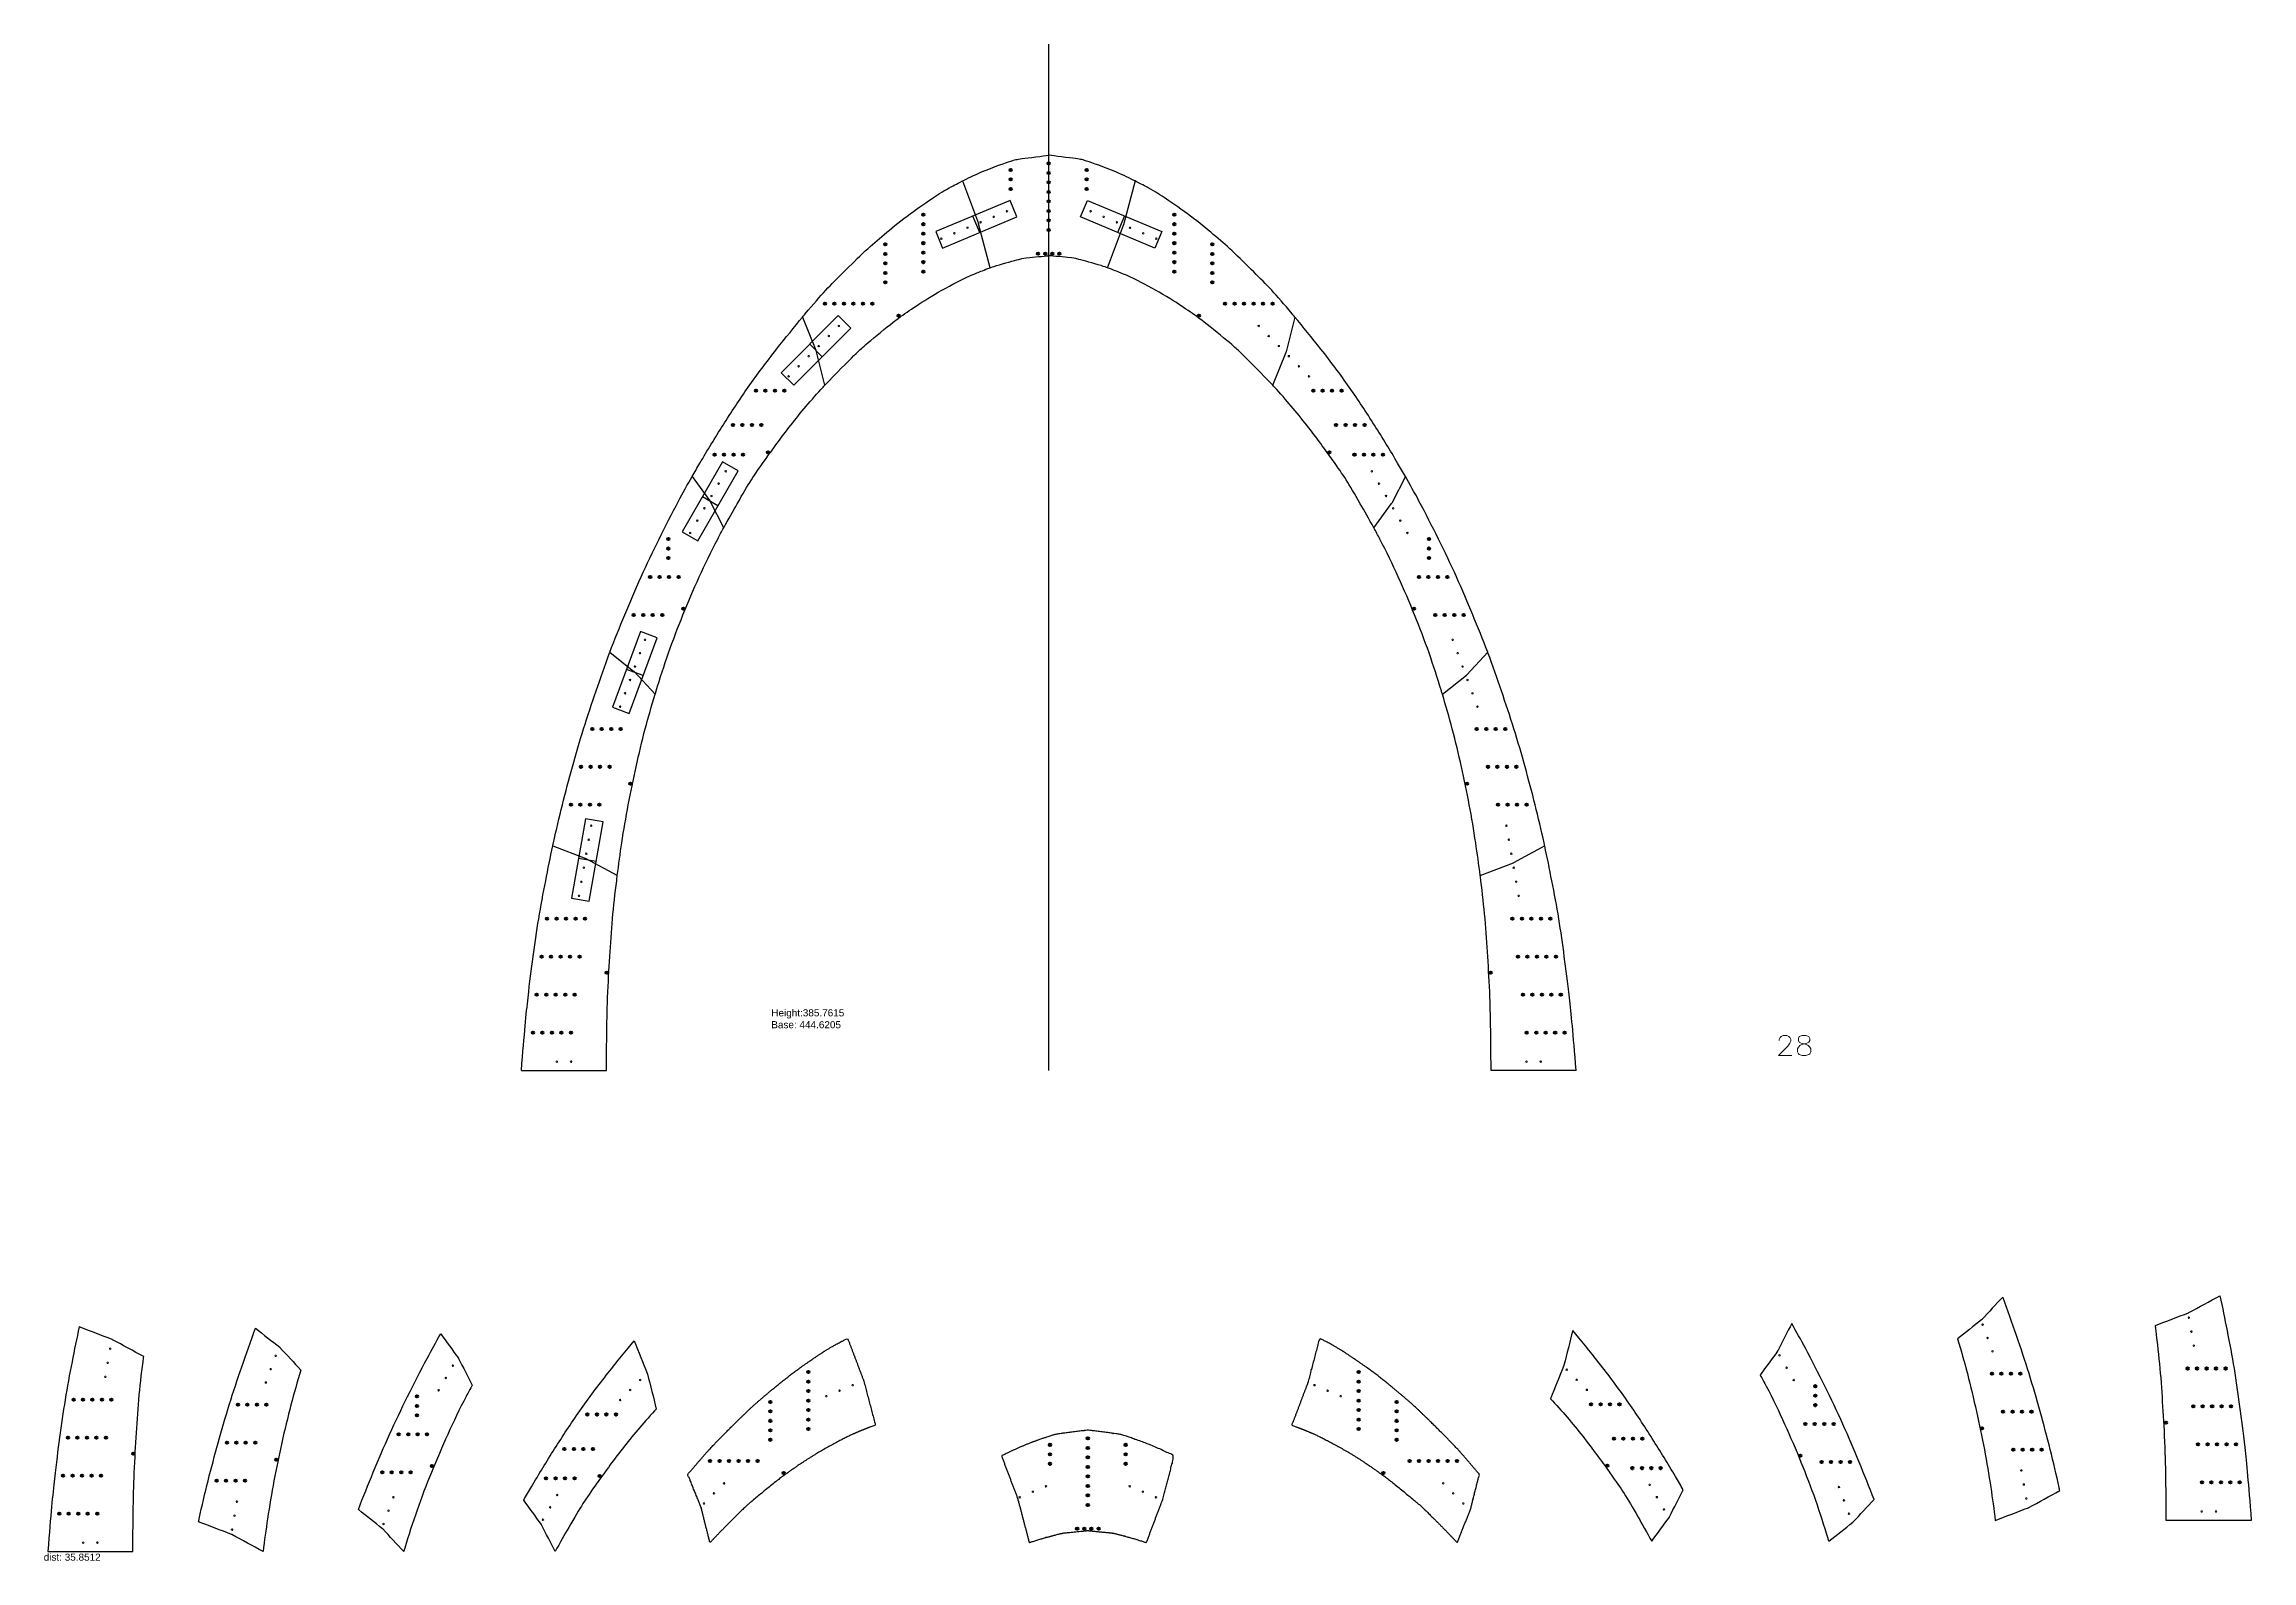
# Model space of a CAD drawing. Header units: inches. Extents: x 53 to 984, y 23 to 663.
import ezdxf

# ---------------------------------------------------------------- set-up
doc = ezdxf.new("R2010")
doc.units = ezdxf.units.IN
doc.header["$MEASUREMENT"] = 0
doc.header["$PDMODE"] = 32
doc.header["$PDSIZE"] = 1
doc.layers.add('.Joint Indication', color=4, linetype='Continuous')
for name, color, linetype, lineweight in [('Annotation', 7, 'Continuous', 9), ('Drilling', 3, 'Continuous', 13), ('Engrave', 4, 'Continuous', 50)]:
    doc.layers.add(name, color=color, linetype=linetype, lineweight=lineweight)
doc.styles.get("Standard").update_dxf_attribs({"font": 'Arial.ttf'})

msp = doc.modelspace()

# ---------------------------------------------------------------- texts
at = {"layer": 'Annotation', "char_height": 3, "attachment_point": 1}
for s, insert in [('Height:385.7615\\PBase: 444.6205', (359.69, 255.94)), ('dist: 35.8512', (52.98, 26.54))]:
    msp.add_mtext_dynamic_manual_height_columns(s, width=45.2102, gutter_width=1, heights=[0], dxfattribs=dict(at, insert=insert))

# ---------------------------------------------------------------- blocks, each defined once
blk = doc.blocks.new('*U806')
at = {"layer": 'Engrave'}
blk.add_point((0, 0), dxfattribs=at)
blk = doc.blocks.new('*U807')
at = {"layer": 'Engrave', "color": 0, "linetype": 'ByBlock', "lineweight": -2, "transparency": 16777216}
for p in [(0, 0), (4, 0), (8, 0), (12, 0), (16, 0)]:
    blk.add_blockref('*U806', p, dxfattribs=at)
blk = doc.blocks.new('*U808')
at = {"layer": 'Engrave'}
blk.add_point((0, 0), dxfattribs=at)
blk = doc.blocks.new('*U809')
at = {"layer": 'Engrave', "color": 0, "linetype": 'ByBlock', "lineweight": -2, "transparency": 16777216}
for p in [(0, 0), (4, 0), (8, 0), (12, 0), (16, 0)]:
    blk.add_blockref('*U808', p, dxfattribs=at)
blk = doc.blocks.new('*U810')
at = {"layer": 'Engrave'}
blk.add_point((0, 0), dxfattribs=at)
blk = doc.blocks.new('*U811')
at = {"layer": 'Engrave', "color": 0, "linetype": 'ByBlock', "lineweight": -2, "transparency": 16777216}
for p in [(0, 0), (4, 0), (8, 0), (12, 0), (16, 0)]:
    blk.add_blockref('*U810', p, dxfattribs=at)
blk = doc.blocks.new('*U812')
at = {"layer": 'Engrave'}
blk.add_point((0, 0), dxfattribs=at)
blk = doc.blocks.new('*U813')
at = {"layer": 'Engrave', "color": 0, "linetype": 'ByBlock', "lineweight": -2, "transparency": 16777216}
for p in [(0, 0), (4, 0), (8, 0), (12, 0), (16, 0)]:
    blk.add_blockref('*U812', p, dxfattribs=at)
blk = doc.blocks.new('*U814')
at = {"layer": 'Engrave'}
blk.add_point((0, 0), dxfattribs=at)
blk = doc.blocks.new('*U815')
at = {"layer": 'Engrave', "color": 0, "linetype": 'ByBlock', "lineweight": -2, "transparency": 16777216}
for p in [(0, 0), (4, 0), (8, 0), (12, 0)]:
    blk.add_blockref('*U814', p, dxfattribs=at)
blk = doc.blocks.new('*U816')
at = {"layer": 'Engrave'}
blk.add_point((0, 0), dxfattribs=at)
blk = doc.blocks.new('*U817')
at = {"layer": 'Engrave', "color": 0, "linetype": 'ByBlock', "lineweight": -2, "transparency": 16777216}
for p in [(0, 0), (4, 0), (8, 0), (12, 0)]:
    blk.add_blockref('*U816', p, dxfattribs=at)
blk = doc.blocks.new('*U818')
at = {"layer": 'Engrave'}
blk.add_point((0, 0), dxfattribs=at)
blk = doc.blocks.new('*U819')
at = {"layer": 'Engrave', "color": 0, "linetype": 'ByBlock', "lineweight": -2, "transparency": 16777216}
for p in [(0, 0), (4, 0), (8, 0), (12, 0)]:
    blk.add_blockref('*U818', p, dxfattribs=at)
blk = doc.blocks.new('*U820')
at = {"layer": 'Engrave'}
blk.add_point((0, 0), dxfattribs=at)
blk = doc.blocks.new('*U821')
at = {"layer": 'Engrave', "color": 0, "linetype": 'ByBlock', "lineweight": -2, "transparency": 16777216}
for p in [(0, 0), (4, 0), (8, 0), (12, 0)]:
    blk.add_blockref('*U820', p, dxfattribs=at)
blk = doc.blocks.new('*U822')
at = {"layer": 'Engrave'}
blk.add_point((0, 0), dxfattribs=at)
blk = doc.blocks.new('*U823')
at = {"layer": 'Engrave', "color": 0, "linetype": 'ByBlock', "lineweight": -2, "transparency": 16777216}
for p in [(0, 0), (4, 0), (8, 0), (12, 0)]:
    blk.add_blockref('*U822', p, dxfattribs=at)
blk = doc.blocks.new('*U824')
at = {"layer": 'Engrave'}
blk.add_point((0, 0), dxfattribs=at)
blk = doc.blocks.new('*U825')
at = {"layer": 'Engrave', "color": 0, "linetype": 'ByBlock', "lineweight": -2, "transparency": 16777216}
for p in [(0, 0), (4, 0), (8, 0), (12, 0)]:
    blk.add_blockref('*U824', p, dxfattribs=at)
blk = doc.blocks.new('*U826')
at = {"layer": 'Engrave'}
blk.add_point((0, 0), dxfattribs=at)
blk = doc.blocks.new('*U827')
at = {"layer": 'Engrave', "color": 0, "linetype": 'ByBlock', "lineweight": -2, "transparency": 16777216}
for p in [(0, 0), (4, 0), (8, 0), (12, 0)]:
    blk.add_blockref('*U826', p, dxfattribs=at)
blk = doc.blocks.new('*U828')
at = {"layer": 'Engrave'}
blk.add_point((0, 0), dxfattribs=at)
blk = doc.blocks.new('*U829')
at = {"layer": 'Engrave', "color": 0, "linetype": 'ByBlock', "lineweight": -2, "transparency": 16777216}
for p in [(0, 0), (4, 0), (8, 0), (12, 0), (16, 0), (20, 0)]:
    blk.add_blockref('*U828', p, dxfattribs=at)
blk = doc.blocks.new('*U830')
at = {"layer": 'Engrave'}
blk.add_point((0, 0), dxfattribs=at)
blk = doc.blocks.new('*U831')
at = {"layer": 'Engrave', "color": 0, "linetype": 'ByBlock', "lineweight": -2, "transparency": 16777216}
for p in [(0, 0), (4, 0), (8, 0)]:
    blk.add_blockref('*U830', p, dxfattribs=at)
blk = doc.blocks.new('*U832')
at = {"layer": 'Engrave'}
blk.add_point((0, 0), dxfattribs=at)
blk = doc.blocks.new('*U833')
at = {"layer": 'Engrave', "color": 0, "linetype": 'ByBlock', "lineweight": -2, "transparency": 16777216}
for p in [(0, 0), (4, 0), (8, 0), (12, 0), (16, 0), (20, 0), (24, 0)]:
    blk.add_blockref('*U832', p, dxfattribs=at)
blk = doc.blocks.new('*U834')
at = {"layer": 'Engrave'}
blk.add_point((0, 0), dxfattribs=at)
blk = doc.blocks.new('*U835')
at = {"layer": 'Engrave', "color": 0, "linetype": 'ByBlock', "lineweight": -2, "transparency": 16777216}
for p in [(0, 0), (4, 0), (8, 0)]:
    blk.add_blockref('*U834', p, dxfattribs=at)
blk = doc.blocks.new('*U836')
at = {"layer": 'Engrave'}
blk.add_point((0, 0), dxfattribs=at)
blk = doc.blocks.new('*U837')
at = {"layer": 'Engrave', "color": 0, "linetype": 'ByBlock', "lineweight": -2, "transparency": 16777216}
for p in [(0, 0), (4, 0), (8, 0)]:
    blk.add_blockref('*U836', p, dxfattribs=at)
blk = doc.blocks.new('*U838')
at = {"layer": 'Engrave'}
blk.add_point((0, 0), dxfattribs=at)
blk = doc.blocks.new('*U839')
at = {"layer": 'Engrave', "color": 0, "linetype": 'ByBlock', "lineweight": -2, "transparency": 16777216}
for p in [(0, 0), (4, 0), (8, 0), (12, 0)]:
    blk.add_blockref('*U838', p, dxfattribs=at)
blk = doc.blocks.new('*U840')
at = {"layer": 'Engrave'}
blk.add_point((0, 0), dxfattribs=at)
blk = doc.blocks.new('*U841')
at = {"layer": 'Engrave', "color": 0, "linetype": 'ByBlock', "lineweight": -2, "transparency": 16777216}
for p in [(0, 0), (4, 0), (8, 0), (12, 0), (16, 0), (20, 0), (24, 0), (28, 0)]:
    blk.add_blockref('*U840', p, dxfattribs=at)
blk = doc.blocks.new('*U842')
at = {"layer": 'Engrave'}
blk.add_point((0, 0), dxfattribs=at)
blk = doc.blocks.new('*U843')
at = {"layer": 'Engrave', "color": 0, "linetype": 'ByBlock', "lineweight": -2, "transparency": 16777216}
for p in [(0, 0), (4, 0), (8, 0), (12, 0), (16, 0)]:
    blk.add_blockref('*U842', p, dxfattribs=at)
blk = doc.blocks.new('*U844')
at = {"layer": 'Engrave'}
blk.add_point((0, 0), dxfattribs=at)
blk = doc.blocks.new('*U845')
at = {"layer": 'Engrave', "color": 0, "linetype": 'ByBlock', "lineweight": -2, "transparency": 16777216}
for p in [(0, 0), (4, 0), (8, 0), (12, 0), (16, 0)]:
    blk.add_blockref('*U844', p, dxfattribs=at)
blk = doc.blocks.new('*U846')
at = {"layer": 'Engrave'}
blk.add_point((0, 0), dxfattribs=at)
blk = doc.blocks.new('*U847')
at = {"layer": 'Engrave', "color": 0, "linetype": 'ByBlock', "lineweight": -2, "transparency": 16777216}
for p in [(0, 0), (4, 0), (8, 0), (12, 0), (16, 0)]:
    blk.add_blockref('*U846', p, dxfattribs=at)
blk = doc.blocks.new('*U848')
at = {"layer": 'Engrave'}
blk.add_point((0, 0), dxfattribs=at)
blk = doc.blocks.new('*U849')
at = {"layer": 'Engrave', "color": 0, "linetype": 'ByBlock', "lineweight": -2, "transparency": 16777216}
for p in [(0, 0), (4, 0), (8, 0), (12, 0), (16, 0)]:
    blk.add_blockref('*U848', p, dxfattribs=at)
blk = doc.blocks.new('*U850')
at = {"layer": 'Engrave'}
blk.add_point((0, 0), dxfattribs=at)
blk = doc.blocks.new('*U851')
at = {"layer": 'Engrave', "color": 0, "linetype": 'ByBlock', "lineweight": -2, "transparency": 16777216}
for p in [(0, 0), (4, 0), (8, 0), (12, 0), (16, 0)]:
    blk.add_blockref('*U850', p, dxfattribs=at)
blk = doc.blocks.new('*U852')
at = {"layer": 'Engrave'}
blk.add_point((0, 0), dxfattribs=at)
blk = doc.blocks.new('*U853')
at = {"layer": 'Engrave', "color": 0, "linetype": 'ByBlock', "lineweight": -2, "transparency": 16777216}
for p in [(0, 0), (4, 0), (8, 0), (12, 0)]:
    blk.add_blockref('*U852', p, dxfattribs=at)
blk = doc.blocks.new('*U854')
at = {"layer": 'Engrave'}
blk.add_point((0, 0), dxfattribs=at)
blk = doc.blocks.new('*U855')
at = {"layer": 'Engrave', "color": 0, "linetype": 'ByBlock', "lineweight": -2, "transparency": 16777216}
for p in [(0, 0), (4, 0), (8, 0), (12, 0)]:
    blk.add_blockref('*U854', p, dxfattribs=at)
blk = doc.blocks.new('*U856')
at = {"layer": 'Engrave'}
blk.add_point((0, 0), dxfattribs=at)
blk = doc.blocks.new('*U857')
at = {"layer": 'Engrave', "color": 0, "linetype": 'ByBlock', "lineweight": -2, "transparency": 16777216}
for p in [(0, 0), (4, 0), (8, 0), (12, 0)]:
    blk.add_blockref('*U856', p, dxfattribs=at)
blk = doc.blocks.new('*U858')
at = {"layer": 'Engrave'}
blk.add_point((0, 0), dxfattribs=at)
blk = doc.blocks.new('*U859')
at = {"layer": 'Engrave', "color": 0, "linetype": 'ByBlock', "lineweight": -2, "transparency": 16777216}
for p in [(0, 0), (4, 0), (8, 0), (12, 0)]:
    blk.add_blockref('*U858', p, dxfattribs=at)
blk = doc.blocks.new('*U860')
at = {"layer": 'Engrave'}
blk.add_point((0, 0), dxfattribs=at)
blk = doc.blocks.new('*U861')
at = {"layer": 'Engrave', "color": 0, "linetype": 'ByBlock', "lineweight": -2, "transparency": 16777216}
for p in [(0, 0), (4, 0), (8, 0), (12, 0)]:
    blk.add_blockref('*U860', p, dxfattribs=at)
blk = doc.blocks.new('*U862')
at = {"layer": 'Engrave'}
blk.add_point((0, 0), dxfattribs=at)
blk = doc.blocks.new('*U863')
at = {"layer": 'Engrave', "color": 0, "linetype": 'ByBlock', "lineweight": -2, "transparency": 16777216}
for p in [(0, 0), (4, 0), (8, 0), (12, 0)]:
    blk.add_blockref('*U862', p, dxfattribs=at)
blk = doc.blocks.new('*U864')
at = {"layer": 'Engrave'}
blk.add_point((0, 0), dxfattribs=at)
blk = doc.blocks.new('*U865')
at = {"layer": 'Engrave', "color": 0, "linetype": 'ByBlock', "lineweight": -2, "transparency": 16777216}
for p in [(0, 0), (4, 0), (8, 0), (12, 0)]:
    blk.add_blockref('*U864', p, dxfattribs=at)
blk = doc.blocks.new('*U866')
at = {"layer": 'Engrave'}
blk.add_point((0, 0), dxfattribs=at)
blk = doc.blocks.new('*U867')
at = {"layer": 'Engrave', "color": 0, "linetype": 'ByBlock', "lineweight": -2, "transparency": 16777216}
for p in [(0, 0), (4, 0), (8, 0), (12, 0), (16, 0), (20, 0)]:
    blk.add_blockref('*U866', p, dxfattribs=at)
blk = doc.blocks.new('*U868')
at = {"layer": 'Engrave'}
blk.add_point((0, 0), dxfattribs=at)
blk = doc.blocks.new('*U869')
at = {"layer": 'Engrave', "color": 0, "linetype": 'ByBlock', "lineweight": -2, "transparency": 16777216}
for p in [(0, 0), (4, 0), (8, 0)]:
    blk.add_blockref('*U868', p, dxfattribs=at)
blk = doc.blocks.new('*U870')
at = {"layer": 'Engrave'}
blk.add_point((0, 0), dxfattribs=at)
blk = doc.blocks.new('*U871')
at = {"layer": 'Engrave', "color": 0, "linetype": 'ByBlock', "lineweight": -2, "transparency": 16777216}
for p in [(0, 0), (4, 0), (8, 0), (12, 0), (16, 0), (20, 0), (24, 0)]:
    blk.add_blockref('*U870', p, dxfattribs=at)
blk = doc.blocks.new('*U872')
at = {"layer": 'Engrave'}
blk.add_point((0, 0), dxfattribs=at)
blk = doc.blocks.new('*U873')
at = {"layer": 'Engrave', "color": 0, "linetype": 'ByBlock', "lineweight": -2, "transparency": 16777216}
for p in [(0, 0), (4, 0), (8, 0), (12, 0)]:
    blk.add_blockref('*U872', p, dxfattribs=at)
blk = doc.blocks.new('*U874')
at = {"layer": 'Engrave'}
blk.add_point((0, 0), dxfattribs=at)
blk = doc.blocks.new('*U875')
at = {"layer": 'Engrave', "color": 0, "linetype": 'ByBlock', "lineweight": -2, "transparency": 16777216}
for p in [(0, 0), (4, 0), (8, 0), (12, 0), (16, 0)]:
    blk.add_blockref('*U874', p, dxfattribs=at)
blk = doc.blocks.new('*U876')
at = {"layer": 'Engrave'}
blk.add_point((0, 0), dxfattribs=at)
blk = doc.blocks.new('*U877')
at = {"layer": 'Engrave', "color": 0, "linetype": 'ByBlock', "lineweight": -2, "transparency": 16777216}
for p in [(0, 0), (4, 0), (8, 0), (12, 0), (16, 0)]:
    blk.add_blockref('*U876', p, dxfattribs=at)
blk = doc.blocks.new('*U878')
at = {"layer": 'Engrave'}
blk.add_point((0, 0), dxfattribs=at)
blk = doc.blocks.new('*U879')
at = {"layer": 'Engrave', "color": 0, "linetype": 'ByBlock', "lineweight": -2, "transparency": 16777216}
for p in [(0, 0), (4, 0), (8, 0), (12, 0), (16, 0)]:
    blk.add_blockref('*U878', p, dxfattribs=at)
blk = doc.blocks.new('*U880')
at = {"layer": 'Engrave'}
blk.add_point((0, 0), dxfattribs=at)
blk = doc.blocks.new('*U881')
at = {"layer": 'Engrave', "color": 0, "linetype": 'ByBlock', "lineweight": -2, "transparency": 16777216}
for p in [(0, 0), (4, 0), (8, 0), (12, 0), (16, 0)]:
    blk.add_blockref('*U880', p, dxfattribs=at)
blk = doc.blocks.new('*U882')
at = {"layer": 'Engrave'}
blk.add_point((0, 0), dxfattribs=at)
blk = doc.blocks.new('*U883')
at = {"layer": 'Engrave', "color": 0, "linetype": 'ByBlock', "lineweight": -2, "transparency": 16777216}
for p in [(0, 0), (4, 0), (8, 0), (12, 0), (16, 0)]:
    blk.add_blockref('*U882', p, dxfattribs=at)
blk = doc.blocks.new('*U884')
at = {"layer": 'Engrave'}
blk.add_point((0, 0), dxfattribs=at)
blk = doc.blocks.new('*U885')
at = {"layer": 'Engrave', "color": 0, "linetype": 'ByBlock', "lineweight": -2, "transparency": 16777216}
for p in [(0, 0), (4, 0), (8, 0), (12, 0)]:
    blk.add_blockref('*U884', p, dxfattribs=at)
blk = doc.blocks.new('*U886')
at = {"layer": 'Engrave'}
blk.add_point((0, 0), dxfattribs=at)
blk = doc.blocks.new('*U887')
at = {"layer": 'Engrave', "color": 0, "linetype": 'ByBlock', "lineweight": -2, "transparency": 16777216}
for p in [(0, 0), (4, 0), (8, 0), (12, 0)]:
    blk.add_blockref('*U886', p, dxfattribs=at)
blk = doc.blocks.new('*U888')
at = {"layer": 'Engrave'}
blk.add_point((0, 0), dxfattribs=at)
blk = doc.blocks.new('*U889')
at = {"layer": 'Engrave', "color": 0, "linetype": 'ByBlock', "lineweight": -2, "transparency": 16777216}
for p in [(0, 0), (4, 0), (8, 0), (12, 0)]:
    blk.add_blockref('*U888', p, dxfattribs=at)
blk = doc.blocks.new('*U890')
at = {"layer": 'Engrave'}
blk.add_point((0, 0), dxfattribs=at)
blk = doc.blocks.new('*U891')
at = {"layer": 'Engrave', "color": 0, "linetype": 'ByBlock', "lineweight": -2, "transparency": 16777216}
for p in [(0, 0), (4, 0), (8, 0), (12, 0)]:
    blk.add_blockref('*U890', p, dxfattribs=at)
blk = doc.blocks.new('*U892')
at = {"layer": 'Engrave'}
blk.add_point((0, 0), dxfattribs=at)
blk = doc.blocks.new('*U893')
at = {"layer": 'Engrave', "color": 0, "linetype": 'ByBlock', "lineweight": -2, "transparency": 16777216}
for p in [(0, 0), (4, 0), (8, 0), (12, 0)]:
    blk.add_blockref('*U892', p, dxfattribs=at)
blk = doc.blocks.new('*U894')
at = {"layer": 'Engrave'}
blk.add_point((0, 0), dxfattribs=at)
blk = doc.blocks.new('*U895')
at = {"layer": 'Engrave', "color": 0, "linetype": 'ByBlock', "lineweight": -2, "transparency": 16777216}
for p in [(0, 0), (4, 0), (8, 0)]:
    blk.add_blockref('*U894', p, dxfattribs=at)
blk = doc.blocks.new('*U896')
at = {"layer": 'Engrave'}
blk.add_point((0, 0), dxfattribs=at)
blk = doc.blocks.new('*U897')
at = {"layer": 'Engrave', "color": 0, "linetype": 'ByBlock', "lineweight": -2, "transparency": 16777216}
for p in [(0, 0), (4, 0), (8, 0), (12, 0)]:
    blk.add_blockref('*U896', p, dxfattribs=at)
blk = doc.blocks.new('*U898')
at = {"layer": 'Engrave'}
blk.add_point((0, 0), dxfattribs=at)
blk = doc.blocks.new('*U899')
at = {"layer": 'Engrave', "color": 0, "linetype": 'ByBlock', "lineweight": -2, "transparency": 16777216}
for p in [(0, 0), (4, 0), (8, 0), (12, 0)]:
    blk.add_blockref('*U898', p, dxfattribs=at)
blk = doc.blocks.new('*U900')
at = {"layer": 'Engrave'}
blk.add_point((0, 0), dxfattribs=at)
blk = doc.blocks.new('*U901')
at = {"layer": 'Engrave', "color": 0, "linetype": 'ByBlock', "lineweight": -2, "transparency": 16777216}
for p in [(0, 0), (4, 0), (8, 0), (12, 0)]:
    blk.add_blockref('*U900', p, dxfattribs=at)
blk = doc.blocks.new('*U902')
at = {"layer": 'Engrave'}
blk.add_point((0, 0), dxfattribs=at)
blk = doc.blocks.new('*U903')
at = {"layer": 'Engrave', "color": 0, "linetype": 'ByBlock', "lineweight": -2, "transparency": 16777216}
for p in [(0, 0), (4, 0), (8, 0), (12, 0)]:
    blk.add_blockref('*U902', p, dxfattribs=at)
blk = doc.blocks.new('*U904')
at = {"layer": 'Engrave'}
blk.add_point((0, 0), dxfattribs=at)
blk = doc.blocks.new('*U905')
at = {"layer": 'Engrave', "color": 0, "linetype": 'ByBlock', "lineweight": -2, "transparency": 16777216}
for p in [(0, 0), (4, 0), (8, 0), (12, 0)]:
    blk.add_blockref('*U904', p, dxfattribs=at)
blk = doc.blocks.new('*U906')
at = {"layer": 'Engrave'}
blk.add_point((0, 0), dxfattribs=at)
blk = doc.blocks.new('*U907')
at = {"layer": 'Engrave', "color": 0, "linetype": 'ByBlock', "lineweight": -2, "transparency": 16777216}
for p in [(0, 0), (4, 0), (8, 0), (12, 0)]:
    blk.add_blockref('*U906', p, dxfattribs=at)
blk = doc.blocks.new('*U908')
at = {"layer": 'Engrave'}
blk.add_point((0, 0), dxfattribs=at)
blk = doc.blocks.new('*U909')
at = {"layer": 'Engrave', "color": 0, "linetype": 'ByBlock', "lineweight": -2, "transparency": 16777216}
for p in [(0, 0), (4, 0), (8, 0), (12, 0)]:
    blk.add_blockref('*U908', p, dxfattribs=at)
blk = doc.blocks.new('*U910')
at = {"layer": 'Engrave'}
blk.add_point((0, 0), dxfattribs=at)
blk = doc.blocks.new('*U911')
at = {"layer": 'Engrave', "color": 0, "linetype": 'ByBlock', "lineweight": -2, "transparency": 16777216}
for p in [(0, 0), (4, 0), (8, 0), (12, 0)]:
    blk.add_blockref('*U910', p, dxfattribs=at)
blk = doc.blocks.new('*U912')
at = {"layer": 'Engrave'}
blk.add_point((0, 0), dxfattribs=at)
blk = doc.blocks.new('*U913')
at = {"layer": 'Engrave', "color": 0, "linetype": 'ByBlock', "lineweight": -2, "transparency": 16777216}
for p in [(0, 0), (4, 0), (8, 0)]:
    blk.add_blockref('*U912', p, dxfattribs=at)
blk = doc.blocks.new('*U914')
at = {"layer": 'Engrave'}
blk.add_point((0, 0), dxfattribs=at)
blk = doc.blocks.new('*U915')
at = {"layer": 'Engrave', "color": 0, "linetype": 'ByBlock', "lineweight": -2, "transparency": 16777216}
for p in [(0, 0), (4, 0), (8, 0), (12, 0)]:
    blk.add_blockref('*U914', p, dxfattribs=at)
blk = doc.blocks.new('*U916')
at = {"layer": 'Engrave'}
blk.add_point((0, 0), dxfattribs=at)
blk = doc.blocks.new('*U917')
at = {"layer": 'Engrave', "color": 0, "linetype": 'ByBlock', "lineweight": -2, "transparency": 16777216}
for p in [(0, 0), (4, 0), (8, 0), (12, 0)]:
    blk.add_blockref('*U916', p, dxfattribs=at)
blk = doc.blocks.new('*U918')
at = {"layer": 'Engrave'}
blk.add_point((0, 0), dxfattribs=at)
blk = doc.blocks.new('*U919')
at = {"layer": 'Engrave', "color": 0, "linetype": 'ByBlock', "lineweight": -2, "transparency": 16777216}
for p in [(0, 0), (4, 0), (8, 0), (12, 0)]:
    blk.add_blockref('*U918', p, dxfattribs=at)
blk = doc.blocks.new('*U920')
at = {"layer": 'Engrave'}
blk.add_point((0, 0), dxfattribs=at)
blk = doc.blocks.new('*U921')
at = {"layer": 'Engrave', "color": 0, "linetype": 'ByBlock', "lineweight": -2, "transparency": 16777216}
for p in [(0, 0), (4, 0), (8, 0), (12, 0), (16, 0)]:
    blk.add_blockref('*U920', p, dxfattribs=at)
blk = doc.blocks.new('*U922')
at = {"layer": 'Engrave'}
blk.add_point((0, 0), dxfattribs=at)
blk = doc.blocks.new('*U923')
at = {"layer": 'Engrave', "color": 0, "linetype": 'ByBlock', "lineweight": -2, "transparency": 16777216}
for p in [(0, 0), (4, 0), (8, 0), (12, 0), (16, 0)]:
    blk.add_blockref('*U922', p, dxfattribs=at)
blk = doc.blocks.new('*U924')
at = {"layer": 'Engrave'}
blk.add_point((0, 0), dxfattribs=at)
blk = doc.blocks.new('*U925')
at = {"layer": 'Engrave', "color": 0, "linetype": 'ByBlock', "lineweight": -2, "transparency": 16777216}
for p in [(0, 0), (4, 0), (8, 0), (12, 0), (16, 0)]:
    blk.add_blockref('*U924', p, dxfattribs=at)
blk = doc.blocks.new('*U926')
at = {"layer": 'Engrave'}
blk.add_point((0, 0), dxfattribs=at)
blk = doc.blocks.new('*U927')
at = {"layer": 'Engrave', "color": 0, "linetype": 'ByBlock', "lineweight": -2, "transparency": 16777216}
for p in [(0, 0), (4, 0), (8, 0), (12, 0), (16, 0)]:
    blk.add_blockref('*U926', p, dxfattribs=at)
blk = doc.blocks.new('*U928')
at = {"layer": 'Engrave'}
blk.add_point((0, 0), dxfattribs=at)
blk = doc.blocks.new('*U929')
at = {"layer": 'Engrave', "color": 0, "linetype": 'ByBlock', "lineweight": -2, "transparency": 16777216}
for p in [(0, 0), (4, 0), (8, 0), (12, 0), (16, 0), (20, 0)]:
    blk.add_blockref('*U928', p, dxfattribs=at)
blk = doc.blocks.new('*U930')
at = {"layer": 'Engrave'}
blk.add_point((0, 0), dxfattribs=at)
blk = doc.blocks.new('*U931')
at = {"layer": 'Engrave', "color": 0, "linetype": 'ByBlock', "lineweight": -2, "transparency": 16777216}
for p in [(0, 0), (4, 0), (8, 0), (12, 0), (16, 0), (20, 0), (24, 0)]:
    blk.add_blockref('*U930', p, dxfattribs=at)
blk = doc.blocks.new('*U932')
at = {"layer": 'Engrave'}
blk.add_point((0, 0), dxfattribs=at)
blk = doc.blocks.new('*U933')
at = {"layer": 'Engrave', "color": 0, "linetype": 'ByBlock', "lineweight": -2, "transparency": 16777216}
for p in [(0, 0), (4, 0), (8, 0), (12, 0), (16, 0)]:
    blk.add_blockref('*U932', p, dxfattribs=at)
blk = doc.blocks.new('*U934')
at = {"layer": 'Engrave'}
blk.add_point((0, 0), dxfattribs=at)
blk = doc.blocks.new('*U935')
at = {"layer": 'Engrave', "color": 0, "linetype": 'ByBlock', "lineweight": -2, "transparency": 16777216}
for p in [(0, 0), (4, 0), (8, 0)]:
    blk.add_blockref('*U934', p, dxfattribs=at)
blk = doc.blocks.new('*U936')
at = {"layer": 'Engrave'}
blk.add_point((0, 0), dxfattribs=at)
blk = doc.blocks.new('*U937')
at = {"layer": 'Engrave', "color": 0, "linetype": 'ByBlock', "lineweight": -2, "transparency": 16777216}
for p in [(0, 0), (4, 0), (8, 0)]:
    blk.add_blockref('*U936', p, dxfattribs=at)
blk = doc.blocks.new('*U938')
at = {"layer": 'Engrave'}
blk.add_point((0, 0), dxfattribs=at)
blk = doc.blocks.new('*U939')
at = {"layer": 'Engrave', "color": 0, "linetype": 'ByBlock', "lineweight": -2, "transparency": 16777216}
for p in [(0, 0), (4, 0), (8, 0), (12, 0), (16, 0), (20, 0), (24, 0), (28, 0)]:
    blk.add_blockref('*U938', p, dxfattribs=at)
blk = doc.blocks.new('*U940')
at = {"layer": 'Engrave'}
blk.add_point((0, 0), dxfattribs=at)
blk = doc.blocks.new('*U941')
at = {"layer": 'Engrave', "color": 0, "linetype": 'ByBlock', "lineweight": -2, "transparency": 16777216}
for p in [(0, 0), (4, 0), (8, 0), (12, 0), (16, 0), (20, 0)]:
    blk.add_blockref('*U940', p, dxfattribs=at)
blk = doc.blocks.new('*U942')
at = {"layer": 'Engrave'}
blk.add_point((0, 0), dxfattribs=at)
blk = doc.blocks.new('*U943')
at = {"layer": 'Engrave', "color": 0, "linetype": 'ByBlock', "lineweight": -2, "transparency": 16777216}
for p in [(0, 0), (4, 0), (8, 0), (12, 0), (16, 0), (20, 0), (24, 0)]:
    blk.add_blockref('*U942', p, dxfattribs=at)
blk = doc.blocks.new('*U944')
at = {"layer": 'Engrave'}
blk.add_point((0, 0), dxfattribs=at)
blk = doc.blocks.new('*U945')
at = {"layer": 'Engrave', "color": 0, "linetype": 'ByBlock', "lineweight": -2, "transparency": 16777216}
for p in [(0, 0), (4, 0), (8, 0), (12, 0), (16, 0)]:
    blk.add_blockref('*U944', p, dxfattribs=at)

# ---------------------------------------------------------------- linework, layer by layer
at = {"layer": '.Joint Indication'}
for p, q in [((447.56, 583.27), (444.67, 590.19)), ((505.74, 583.27), (508.63, 590.19)), ((381.18, 530.94), (375.87, 536.23)), ((337.17, 468.1), (330.67, 471.85)), ((305.64, 396.55), (298.61, 399.16)), ((285.82, 318.18), (278.43, 319.47))]:
    msp.add_line(p, q, dxfattribs=at)
for points in [[(463.25, 589.82), (460.36, 596.74), (428.99, 583.64), (431.88, 576.72)], [(490.05, 589.82), (492.94, 596.74), (524.32, 583.64), (521.43, 576.72)], [(393.18, 542.97), (387.87, 548.27), (363.86, 524.2), (369.17, 518.9)], [(345.67, 482.82), (339.17, 486.57), (322.17, 457.12), (328.67, 453.37)], [(311.57, 412.48), (304.54, 415.1), (292.69, 383.23), (299.72, 380.62)], [(288.76, 334.92), (281.37, 336.22), (275.49, 302.73), (282.88, 301.43)]]:
    msp.add_lwpolyline(points, close=True, dxfattribs=at)
for p, q in [((476.65, 230.11), (476.65, 662.65)), ((440.26, 605.01), (447.05, 587.09)), ((513.04, 605.01), (508.15, 586.48)), ((451.96, 568.44), (447.09, 586.99)), ((501.34, 568.44), (508.12, 586.38)), ((372.9, 547.66), (378.5, 533.65)), ((580.41, 547.66), (576.7, 533.04)), ((378.54, 533.53), (378.5, 533.65)), ((382.24, 518.91), (378.54, 533.53)), ((571.06, 518.91), (576.66, 532.91)), ((576.66, 532.91), (576.7, 533.04)), ((326.33, 480.5), (333.78, 470.26)), ((626.97, 480.5), (621.23, 469.21)), ((333.86, 470.12), (333.78, 470.26)), ((339.61, 458.83), (333.86, 470.12)), ((613.7, 458.83), (621.14, 469.08)), ((621.14, 469.08), (621.23, 469.21)), ((291.63, 406.38), (301.8, 398.34)), ((661.68, 406.38), (652.86, 396.87)), ((301.91, 398.23), (301.8, 398.34)), ((310.73, 388.72), (301.91, 398.23)), ((642.58, 388.72), (652.75, 396.77)), ((652.86, 396.87), (652.75, 396.77)), ((267.58, 324.79), (281.53, 319.45)), ((281.53, 319.45), (281.65, 319.4)), ((294.77, 312.25), (281.65, 319.4)), ((658.54, 312.25), (672.49, 317.59)), ((672.61, 317.64), (672.49, 317.59)), ((685.72, 324.79), (672.61, 317.64)), ((254.34, 230.11), (290.19, 230.11)), ((698.96, 230.11), (663.11, 230.11))]:
    msp.add_line(p, q)
for centre, start, end in [((446.12, 586.73), 14.73985, 20.75527), ((507.19, 586.73), 339.28887, 345.2162)]:
    msp.add_arc(centre, 1, start, end)
at = {"transparency": 33554687}
for points, knots in [([(440.26, 605.01), (442.16, 605.98), (450.42, 609.96), (463.17, 614.22), (463.17, 614.11), (476.65, 615.87), (476.65, 615.87)], [26.393494, 26.393494, 26.393494, 26.393494, 27, 28, 29, 30, 30, 30, 30]), ([(513.04, 605.01), (511.15, 605.98), (502.88, 609.96), (490.14, 614.22), (490.14, 614.11), (476.65, 615.87), (476.65, 615.87)], [26.393494, 26.393494, 26.393494, 26.393494, 27, 28, 29, 30, 30, 30, 30]), ([(372.9, 547.66), (373.28, 548.11), (377.26, 552.87), (382.84, 559.33), (389.66, 566.11), (399.8, 576.18), (406.89, 582.11), (416.56, 590.2), (428.22, 598.11), (431.94, 600.64), (437.65, 603.68), (440.26, 605.01)], [18.897873, 18.897873, 18.897873, 18.897873, 19, 20, 21, 22, 23, 24, 25, 26, 26.393494, 26.393494, 26.393494, 26.393494]), ([(580.41, 547.66), (580.03, 548.11), (576.05, 552.87), (570.47, 559.33), (563.64, 566.11), (553.5, 576.18), (546.41, 582.11), (536.74, 590.2), (525.09, 598.11), (521.37, 600.64), (515.66, 603.68), (513.04, 605.01)], [18.897873, 18.897873, 18.897873, 18.897873, 19, 20, 21, 22, 23, 24, 25, 26, 26.393494, 26.393494, 26.393494, 26.393494]), ([(326.33, 480.5), (327.4, 482.37), (331.57, 489.57), (339.27, 502.11), (349.72, 518.11), (361.29, 533.57), (369.59, 543.69), (372.9, 547.66)], [14.6495, 14.6495, 14.6495, 14.6495, 15, 16, 17, 18, 18.897873, 18.897873, 18.897873, 18.897873]), ([(626.97, 480.5), (625.91, 482.37), (621.73, 489.57), (614.04, 502.11), (603.58, 518.11), (592.01, 533.57), (583.72, 543.69), (580.41, 547.66)], [14.6495, 14.6495, 14.6495, 14.6495, 15, 16, 17, 18, 18.897873, 18.897873, 18.897873, 18.897873]), ([(291.63, 406.38), (293.61, 411.62), (297.94, 422.2), (304.6, 438.11), (312.34, 454.11), (319.49, 468.24), (324.35, 477.04), (326.33, 480.5)], [10.017001, 10.017001, 10.017001, 10.017001, 11, 12, 13, 14, 14.6495, 14.6495, 14.6495, 14.6495]), ([(661.68, 406.38), (659.69, 411.62), (655.36, 422.2), (648.7, 438.11), (640.97, 454.11), (633.82, 468.24), (628.95, 477.04), (626.97, 480.5)], [10.017001, 10.017001, 10.017001, 10.017001, 11, 12, 13, 14, 14.6495, 14.6495, 14.6495, 14.6495]), ([(267.58, 324.79), (267.68, 325.23), (268.93, 331), (271.52, 342.11), (275.84, 358.11), (280.4, 374.11), (285.82, 390.11), (289.54, 400.87), (291.59, 406.29), (291.63, 406.38)], [4.917266, 4.917266, 4.917266, 4.917266, 5, 6, 7, 8, 9, 10, 10.017001, 10.017001, 10.017001, 10.017001]), ([(685.72, 324.79), (685.63, 325.23), (684.37, 331), (681.78, 342.11), (677.46, 358.11), (672.9, 374.11), (667.49, 390.11), (663.76, 400.87), (661.71, 406.29), (661.68, 406.38)], [4.917266, 4.917266, 4.917266, 4.917266, 5, 6, 7, 8, 9, 10, 10.017001, 10.017001, 10.017001, 10.017001]), ([(254.34, 230.11), (255.61, 246.11), (257.15, 262.11), (259.32, 278.11), (261.5, 294.11), (264.46, 309.67), (266.53, 319.89), (267.58, 324.79)], [0, 0, 0, 0, 1, 2, 3, 4, 4.917266, 4.917266, 4.917266, 4.917266]), ([(698.96, 230.11), (697.69, 246.11), (696.16, 262.11), (693.98, 278.11), (691.81, 294.11), (688.84, 309.67), (686.78, 319.89), (685.72, 324.79)], [0, 0, 0, 0, 1, 2, 3, 4, 4.917266, 4.917266, 4.917266, 4.917266]), ([(943.16, 122.69), (943.25, 121.98), (944.02, 115.93), (945.32, 104.55), (946.33, 88.55), (947.34, 72.55), (947.63, 56.56), (947.74, 40.55), (959.69, 40.55), (971.64, 40.55), (983.59, 40.55), (982.32, 56.55), (980.78, 72.55), (978.61, 88.55), (976.43, 104.55), (973.47, 120.11), (971.4, 130.33), (970.35, 135.22), (965.98, 132.84), (961.6, 130.46), (957.23, 128.08), (957.19, 128.06), (957.15, 128.04), (957.11, 128.02), (952.46, 126.25), (947.81, 124.47), (943.16, 122.69)], [0, 0, 0, 0, 0.134022, 1.134022, 2.134022, 3.134022, 4.132961, 4.132961, 4.132961, 5.132961, 5.132961, 5.132961, 6.132961, 7.132961, 8.132961, 9.132961, 10.050227, 10.050227, 10.050227, 11.050227, 11.050227, 11.050227, 12.050227, 12.050227, 12.050227, 13.050227, 13.050227, 13.050227, 13.050227]), ([(95.11, 109.55), (95.02, 108.84), (94.25, 102.79), (92.96, 91.41), (91.95, 75.41), (90.94, 59.41), (90.64, 43.42), (90.54, 27.41), (78.59, 27.41), (66.64, 27.41), (54.69, 27.41), (55.96, 43.41), (57.49, 59.41), (59.67, 75.41), (61.84, 91.41), (64.81, 106.96), (66.87, 117.19), (67.93, 122.08), (72.58, 120.31), (77.23, 118.53), (81.88, 116.75), (81.92, 116.73), (81.96, 116.71), (82, 116.69), (86.37, 114.31), (90.74, 111.93), (95.11, 109.55)], [0, 0, 0, 0, 0.134022, 1.134022, 2.134022, 3.134022, 4.132961, 4.132961, 4.132961, 5.132961, 5.132961, 5.132961, 6.132961, 7.132961, 8.132961, 9.132961, 10.050227, 10.050227, 10.050227, 11.050227, 11.050227, 11.050227, 12.050227, 12.050227, 12.050227, 13.050227, 13.050227, 13.050227, 13.050227])]:
    msp.add_open_spline(points, degree=3, knots=knots, dxfattribs=at)
for points, knots in [([(382.24, 518.91), (386.97, 523.97), (397.22, 534.11), (397.22, 534.11), (411.14, 545.76), (417.47, 550.11), (426.08, 556.02), (440.43, 563.86), (445.26, 565.83), (449.29, 567.46), (451.96, 568.44)], [18.048793, 18.048793, 18.048793, 18.048793, 18.998939, 19.998939, 20.998939, 21.998939, 22.998939, 23.998939, 24.998939, 25.620005, 25.620005, 25.620005, 25.620005]), ([(451.96, 568.44), (452.15, 568.51), (456.39, 569.98), (466.05, 572.5), (466.05, 572.5), (476.65, 573.51), (476.34, 573.53), (476.45, 573.53), (476.55, 573.53), (476.65, 573.53)], [25.620005, 25.620005, 25.620005, 25.620005, 25.998939, 26.998939, 27.998939, 28.998939, 28.998939, 28.998939, 29.998939, 29.998939, 29.998939, 29.998939]), ([(501.34, 568.44), (501.16, 568.51), (496.91, 569.98), (487.25, 572.5), (487.25, 572.5), (476.65, 573.51), (476.96, 573.53), (476.86, 573.53), (476.76, 573.53), (476.65, 573.53)], [25.620005, 25.620005, 25.620005, 25.620005, 25.998939, 26.998939, 27.998939, 28.998939, 28.998939, 28.998939, 29.998939, 29.998939, 29.998939, 29.998939]), ([(571.06, 518.91), (566.34, 523.97), (556.09, 534.11), (556.09, 534.11), (542.16, 545.76), (535.83, 550.11), (527.22, 556.02), (512.87, 563.86), (508.04, 565.83), (504.01, 567.46), (501.34, 568.44)], [18.048793, 18.048793, 18.048793, 18.048793, 18.998939, 19.998939, 20.998939, 21.998939, 22.998939, 23.998939, 24.998939, 25.620005, 25.620005, 25.620005, 25.620005]), ([(339.61, 458.83), (341.62, 462.51), (346.48, 471.04), (351.41, 479.47), (356.07, 486.11), (367.6, 502.11), (376.79, 513.04), (381.99, 518.64), (382.24, 518.91)], [13.295966, 13.295966, 13.295966, 13.295966, 13.998939, 14.998939, 15.998939, 16.998939, 17.998939, 18.048793, 18.048793, 18.048793, 18.048793]), ([(613.7, 458.83), (611.68, 462.51), (606.82, 471.04), (601.89, 479.47), (597.23, 486.11), (585.71, 502.11), (576.52, 513.04), (571.31, 518.64), (571.06, 518.91)], [13.295966, 13.295966, 13.295966, 13.295966, 13.998939, 14.998939, 15.998939, 16.998939, 17.998939, 18.048793, 18.048793, 18.048793, 18.048793]), ([(310.73, 388.72), (310.87, 389.19), (312.64, 394.98), (316.18, 406.11), (322.32, 422.11), (329.17, 438.11), (335.04, 450.36), (338.76, 457.28), (339.61, 458.83)], [8.912316, 8.912316, 8.912316, 8.912316, 8.998939, 9.998939, 10.998939, 11.998939, 12.998939, 13.295966, 13.295966, 13.295966, 13.295966]), ([(642.58, 388.72), (642.44, 389.19), (640.66, 394.98), (637.12, 406.11), (630.99, 422.11), (624.13, 438.11), (618.26, 450.36), (614.55, 457.28), (613.7, 458.83)], [8.912316, 8.912316, 8.912316, 8.912316, 8.998939, 9.998939, 10.998939, 11.998939, 12.998939, 13.295966, 13.295966, 13.295966, 13.295966]), ([(294.77, 312.25), (295.36, 316.87), (296.73, 326.82), (299.25, 342.11), (302.66, 358.11), (306.26, 373.65), (309.24, 383.85), (310.73, 388.72)], [4.132961, 4.132961, 4.132961, 4.132961, 4.998939, 5.998939, 6.998939, 7.998939, 8.912316, 8.912316, 8.912316, 8.912316]), ([(658.54, 312.25), (657.95, 316.87), (656.57, 326.82), (654.06, 342.11), (650.65, 358.11), (647.04, 373.65), (644.06, 383.85), (642.58, 388.72)], [4.132961, 4.132961, 4.132961, 4.132961, 4.998939, 5.998939, 6.998939, 7.998939, 8.912316, 8.912316, 8.912316, 8.912316]), ([(290.19, 230.11), (290.3, 246.13), (290.59, 262.12), (291.6, 278.11), (292.61, 294.11), (293.91, 305.49), (294.68, 311.54), (294.77, 312.25)], [0, 0, 0, 0, 0.998939, 1.998939, 2.998939, 3.998939, 4.132961, 4.132961, 4.132961, 4.132961]), ([(663.11, 230.11), (663.01, 246.13), (662.71, 262.12), (661.7, 278.11), (660.69, 294.11), (659.39, 305.49), (658.63, 311.54), (658.54, 312.25)], [0, 0, 0, 0, 0.998939, 1.998939, 2.998939, 3.998939, 4.132961, 4.132961, 4.132961, 4.132961]), ([(889.62, 45.88), (884.97, 44.1), (880.32, 42.32), (875.67, 40.55), (875.08, 45.16), (873.7, 55.12), (871.19, 70.4), (867.77, 86.4), (864.17, 101.94), (861.19, 112.14), (859.71, 117.02), (863.1, 119.7), (866.49, 122.38), (869.88, 125.06), (869.91, 125.1), (869.95, 125.13), (869.99, 125.17), (872.93, 128.33), (875.87, 131.5), (878.81, 134.67), (878.84, 134.58), (880.89, 129.16), (884.62, 118.4), (890.03, 102.4), (894.59, 86.4), (898.91, 70.4), (901.5, 59.29), (902.76, 53.52), (902.85, 53.08), (898.48, 50.7), (894.11, 48.32), (889.74, 45.93), (889.7, 45.92), (889.66, 45.9), (889.62, 45.88)], [0, 0, 0, 0, 1, 1, 1, 1.865978, 2.865978, 3.865978, 4.865978, 5.779355, 5.779355, 5.779355, 6.779355, 6.779355, 6.779355, 7.779355, 7.779355, 7.779355, 8.779355, 8.779355, 8.779355, 8.796356, 9.796356, 10.796356, 11.796356, 12.796356, 13.796356, 13.879089, 13.879089, 13.879089, 14.879089, 14.879089, 14.879089, 15.879089, 15.879089, 15.879089, 15.879089]), ([(132.31, 34.55), (136.68, 32.17), (141.05, 29.79), (145.42, 27.41), (146.01, 32.02), (147.38, 41.98), (149.9, 57.26), (153.31, 73.26), (156.91, 88.8), (159.9, 99), (161.38, 103.88), (158.44, 107.05), (155.5, 110.22), (152.56, 113.38), (152.53, 113.42), (152.49, 113.45), (152.45, 113.49), (149.06, 116.17), (145.67, 118.85), (142.28, 121.53), (142.24, 121.44), (140.19, 116.02), (136.47, 105.26), (131.05, 89.26), (126.5, 73.26), (122.18, 57.26), (119.58, 46.15), (118.33, 40.38), (118.24, 39.94), (122.89, 38.16), (127.54, 36.38), (132.18, 34.61), (132.23, 34.59), (132.27, 34.57), (132.31, 34.55)], [0, 0, 0, 0, 1, 1, 1, 1.865978, 2.865978, 3.865978, 4.865978, 5.779355, 5.779355, 5.779355, 6.779355, 6.779355, 6.779355, 7.779355, 7.779355, 7.779355, 8.779355, 8.779355, 8.779355, 8.796356, 9.796356, 10.796356, 11.796356, 12.796356, 13.796356, 13.879089, 13.879089, 13.879089, 14.879089, 14.879089, 14.879089, 15.879089, 15.879089, 15.879089, 15.879089]), ([(784.01, 112.07), (784.04, 112.12), (784.06, 112.16), (784.09, 112.21), (786.01, 115.97), (787.92, 119.73), (789.84, 123.49), (791.82, 120.03), (796.68, 111.23), (803.83, 97.1), (811.57, 81.1), (818.23, 65.19), (822.56, 54.62), (824.54, 49.37), (821.61, 46.2), (818.67, 43.03), (815.73, 39.86), (815.69, 39.83), (815.65, 39.8), (815.61, 39.76), (812.22, 37.08), (808.83, 34.4), (805.44, 31.72), (805.3, 32.18), (803.53, 37.97), (799.99, 49.1), (793.85, 65.1), (787, 81.1), (781.13, 93.35), (777.41, 100.27), (776.56, 101.83), (779.04, 105.24), (781.53, 108.66), (784.01, 112.07)], [0, 0, 0, 0, 1, 1, 1, 2, 2, 2, 2.6495, 3.6495, 4.6495, 5.6495, 6.632499, 6.632499, 6.632499, 7.632499, 7.632499, 7.632499, 8.632499, 8.632499, 8.632499, 9.632499, 9.632499, 9.632499, 9.719123, 10.719123, 11.719123, 12.719123, 13.719123, 14.016149, 14.016149, 14.016149, 15.016149, 15.016149, 15.016149, 15.016149]), ([(195.79, 37.02), (195.82, 36.98), (195.86, 36.95), (195.9, 36.92), (198.84, 33.75), (201.78, 30.58), (204.72, 27.41), (204.86, 27.87), (206.63, 33.66), (210.17, 44.79), (216.3, 60.79), (223.16, 76.79), (229.03, 89.04), (232.75, 95.96), (233.6, 97.52), (231.68, 101.28), (229.76, 105.04), (227.85, 108.8), (227.82, 108.85), (227.79, 108.89), (227.77, 108.94), (225.28, 112.35), (222.8, 115.77), (220.32, 119.18), (218.34, 115.72), (213.48, 106.92), (206.33, 92.79), (198.59, 76.79), (191.93, 60.88), (187.6, 50.31), (185.61, 45.06), (189, 42.38), (192.4, 39.7), (195.79, 37.02)], [0, 0, 0, 0, 1, 1, 1, 2, 2, 2, 2.086624, 3.086624, 4.086624, 5.086624, 6.086624, 6.38365, 6.38365, 6.38365, 7.38365, 7.38365, 7.38365, 8.38365, 8.38365, 8.38365, 9.38365, 9.38365, 9.38365, 10.03315, 11.03315, 12.03315, 13.03315, 14.016149, 14.016149, 14.016149, 15.016149, 15.016149, 15.016149, 15.016149]), ([(262.75, 38.83), (262.78, 38.78), (262.81, 38.74), (262.83, 38.69), (264.75, 34.93), (266.67, 31.17), (268.58, 27.41), (270.59, 31.09), (275.46, 39.61), (280.38, 48.04), (285.04, 54.68), (296.57, 70.68), (305.76, 81.62), (310.97, 87.21), (311.21, 87.48), (309.98, 92.35), (308.75, 97.23), (307.51, 102.1), (307.5, 102.14), (307.49, 102.18), (307.47, 102.23), (305.61, 106.89), (303.74, 111.56), (301.87, 116.23), (298.56, 112.26), (290.27, 102.14), (278.7, 86.68), (268.24, 70.68), (260.54, 58.15), (256.37, 50.94), (255.3, 49.07), (257.79, 45.66), (260.27, 42.24), (262.75, 38.83)], [0, 0, 0, 0, 1, 1, 1, 2, 2, 2, 2.702974, 3.702974, 4.702974, 5.702974, 6.702974, 6.752828, 6.752828, 6.752828, 7.752828, 7.752828, 7.752828, 8.752828, 8.752828, 8.752828, 9.752828, 9.752828, 9.752828, 10.650701, 11.650701, 12.650701, 13.650701, 14.0012, 14.0012, 14.0012, 15.0012, 15.0012, 15.0012, 15.0012]), ([(693.83, 105.92), (695.07, 110.79), (696.3, 115.67), (697.54, 120.54), (700.85, 116.57), (709.14, 106.45), (720.71, 90.99), (731.17, 74.99), (738.86, 62.46), (743.04, 55.25), (744.1, 53.38), (742.19, 49.62), (740.27, 45.86), (738.36, 42.1), (738.33, 42.05), (738.3, 42.01), (738.27, 41.96), (735.79, 38.55), (733.31, 35.13), (730.83, 31.72), (728.81, 35.4), (723.95, 43.92), (719.02, 52.35), (714.36, 58.99), (702.84, 74.99), (693.65, 85.92), (688.44, 91.52), (688.19, 91.79), (690.06, 96.46), (691.93, 101.13), (693.79, 105.79), (693.81, 105.84), (693.82, 105.88), (693.83, 105.92)], [0, 0, 0, 0, 1, 1, 1, 1.897873, 2.897873, 3.897873, 4.897873, 5.248372, 5.248372, 5.248372, 6.248372, 6.248372, 6.248372, 7.248372, 7.248372, 7.248372, 8.248372, 8.248372, 8.248372, 8.951346, 9.951346, 10.951346, 11.951346, 12.951346, 13.0012, 13.0012, 13.0012, 14.0012, 14.0012, 14.0012, 15.0012, 15.0012, 15.0012, 15.0012])]:
    msp.add_open_spline(points, degree=3, knots=knots)
for points, weights, knots in [([(330.14, 45.77), (331.37, 40.9), (332.6, 36.02), (333.84, 31.15), (338.56, 36.21), (348.81, 46.35), (348.81, 46.35), (362.74, 58), (369.07, 62.35), (377.68, 68.27), (392.03, 76.1), (396.86, 78.07), (400.89, 79.71), (403.56, 80.69), (401.94, 86.87), (400.31, 93.05), (398.68, 99.23), (398.67, 99.26), (398.66, 99.3), (398.65, 99.33), (396.39, 105.31), (394.12, 111.28), (391.86, 117.26), (389.24, 115.93), (383.53, 112.88), (379.81, 110.35), (368.16, 102.44), (358.49, 94.35), (351.4, 88.42), (341.26, 78.35), (334.43, 71.57), (328.85, 65.11), (324.87, 60.35), (324.5, 59.9), (326.36, 55.23), (328.23, 50.57), (330.1, 45.9), (330.11, 45.86), (330.12, 45.81), (330.14, 45.77)], [1, 1, 1, 1, 1, 1, 1, 1, 1, 1, 1, 1, 1, 1, 1, 1, 1, 0.999081657213, 0.999081657213, 1, 1, 1, 1, 1, 1, 1, 1, 1, 1, 1, 1, 1, 1, 1, 1, 1, 1, 1, 1, 1], [0, 0, 0, 0, 1, 1, 1, 1.950146, 2.950146, 3.950146, 4.950146, 5.950146, 6.950146, 7.950146, 8.571212, 8.571212, 8.571212, 9.571212, 9.571212, 9.571212, 9.676201, 9.676201, 9.676201, 10.676201, 10.676201, 10.676201, 11.069694, 12.069694, 13.069694, 14.069694, 15.069694, 16.069694, 17.069694, 18.069694, 18.171822, 18.171822, 18.171822, 19.171822, 19.171822, 19.171822, 20.171822, 20.171822, 20.171822, 20.171822]), ([(654.42, 45.15), (652.56, 40.49), (650.69, 35.82), (648.82, 31.15), (644.1, 36.21), (633.85, 46.35), (633.85, 46.35), (619.92, 58), (613.59, 62.35), (604.98, 68.27), (590.63, 76.1), (585.8, 78.07), (581.77, 79.71), (579.1, 80.69), (581.36, 86.67), (583.62, 92.64), (585.88, 98.62), (585.89, 98.65), (585.9, 98.69), (585.91, 98.72), (587.54, 104.9), (589.17, 111.08), (590.8, 117.26), (593.42, 115.93), (599.13, 112.88), (602.85, 110.35), (614.5, 102.44), (624.17, 94.35), (631.26, 88.42), (641.4, 78.35), (648.23, 71.57), (653.81, 65.11), (657.79, 60.35), (658.17, 59.9), (656.93, 55.03), (655.7, 50.15), (654.46, 45.28), (654.45, 45.24), (654.44, 45.2), (654.42, 45.15)], [1, 1, 1, 1, 1, 1, 1, 1, 1, 1, 1, 1, 1, 1, 1, 1, 1, 0.999108350251, 0.999108350251, 1, 1, 1, 1, 1, 1, 1, 1, 1, 1, 1, 1, 1, 1, 1, 1, 1, 1, 1, 1, 1], [0, 0, 0, 0, 1, 1, 1, 1.950146, 2.950146, 3.950146, 4.950146, 5.950146, 6.950146, 7.950146, 8.571212, 8.571212, 8.571212, 9.571212, 9.571212, 9.571212, 9.674663, 9.674663, 9.674663, 10.674663, 10.674663, 10.674663, 11.068157, 12.068157, 13.068157, 14.068157, 15.068157, 16.068157, 17.068157, 18.068157, 18.170284, 18.170284, 18.170284, 19.170284, 19.170284, 19.170284, 20.170284, 20.170284, 20.170284, 20.170284]), ([(463.52, 49.79), (461.25, 55.77), (458.99, 61.75), (456.72, 67.72), (458.62, 68.69), (466.88, 72.67), (479.63, 76.92), (479.63, 76.82), (493.12, 78.58), (493.12, 78.58), (493.12, 78.58), (506.6, 76.82), (506.6, 76.92), (519.35, 72.67), (527.61, 68.69), (529.51, 67.72), (527.88, 61.54), (526.25, 55.36), (524.62, 49.18), (524.61, 49.15), (524.6, 49.12), (524.58, 49.08), (522.32, 43.11), (520.06, 37.13), (517.8, 31.15), (517.62, 31.22), (513.38, 32.69), (503.72, 35.21), (503.72, 35.21), (493.12, 36.22), (493.42, 36.23), (493.32, 36.23), (493.22, 36.23), (493.12, 36.23), (493.01, 36.23), (492.91, 36.23), (492.81, 36.23), (493.12, 36.22), (482.52, 35.21), (482.52, 35.21), (472.86, 32.69), (468.61, 31.22), (468.43, 31.15), (466.8, 37.33), (465.18, 43.51), (463.55, 49.69), (463.54, 49.73), (463.53, 49.76), (463.52, 49.79)], [1, 1, 1, 1, 1, 1, 1, 1, 1, 1, 1, 1, 1, 1, 1, 1, 1, 1, 1, 0.999108350251, 0.999108350251, 1, 1, 1, 1, 1, 1, 1, 1, 1, 1, 1, 1, 1, 1, 1, 1, 1, 1, 1, 1, 1, 1, 1, 1, 1, 0.999081657213, 0.999081657213, 1], [0, 0, 0, 0, 1, 1, 1, 1.606506, 2.606506, 3.606506, 4.606506, 4.606506, 4.606506, 5.606506, 6.606506, 7.606506, 8.213012, 8.213012, 8.213012, 9.213012, 9.213012, 9.213012, 9.316464, 9.316464, 9.316464, 10.316464, 10.316464, 10.316464, 10.695398, 11.695398, 12.695398, 13.695398, 13.695398, 13.695398, 14.695398, 14.695398, 14.695398, 15.695398, 15.695398, 15.695398, 16.695398, 17.695398, 18.695398, 19.074332, 19.074332, 19.074332, 20.074332, 20.074332, 20.074332, 20.179321, 20.179321, 20.179321, 20.179321])]:
    msp.add_rational_spline(points, weights, degree=3, knots=knots)
at = {"layer": 'Annotation'}
msp.add_lwpolyline([(784.61, 242.84), (784.61, 243.24), (785.01, 244.05), (785.42, 244.45), (786.22, 244.85), (787.83, 244.85), (788.63, 244.45), (789.03, 244.05), (789.43, 243.24), (789.43, 242.44), (789.03, 241.63), (788.23, 240.43), (784.21, 236.41), (789.84, 236.41)], dxfattribs=at)
msp.add_lwpolyline([(794.26, 236.41), (795.86, 236.41), (797.07, 236.81), (797.47, 237.21), (797.87, 238.02), (797.87, 239.22), (797.47, 240.03), (796.67, 240.83), (795.46, 241.23), (793.85, 241.63), (793.05, 242.04), (792.65, 242.84), (792.65, 243.64), (793.05, 244.45), (794.26, 244.85), (795.86, 244.85), (797.07, 244.45), (797.47, 243.64), (797.47, 242.84), (797.07, 242.04), (796.27, 241.63), (794.66, 241.23), (793.45, 240.83), (792.65, 240.03), (792.25, 239.22), (792.25, 238.02), (792.65, 237.21), (793.05, 236.81)], close=True, dxfattribs=at)
at = {"layer": 'Drilling'}
for centre in [(447.94, 587.58), (453.47, 589.9), (459.01, 592.21), (494.29, 592.21), (499.83, 589.9), (505.37, 587.58), (431.33, 580.65), (436.86, 582.96), (442.4, 585.27), (510.9, 585.27), (516.44, 582.96), (521.98, 580.65), (383.93, 539.65), (388.16, 543.9), (565.14, 543.9), (569.38, 539.65), (375.45, 531.16), (379.69, 535.41), (573.62, 535.41), (577.85, 531.16), (366.98, 522.66), (371.21, 526.91), (582.09, 526.91), (586.33, 522.66), (337.47, 477.46), (340.47, 482.66), (612.84, 482.66), (615.84, 477.46), (331.47, 467.07), (334.47, 472.27), (618.84, 472.27), (621.84, 467.07), (325.47, 456.68), (328.47, 461.87), (624.84, 461.87), (627.84, 456.68), (306.41, 411.61), (646.9, 411.61), (302.22, 400.36), (304.31, 405.99), (648.99, 405.99), (651.08, 400.36), (300.13, 394.74), (653.17, 394.74), (295.95, 383.49), (298.04, 389.12), (655.27, 389.12), (657.36, 383.49), (282.73, 327.38), (283.77, 333.29), (669.54, 333.29), (670.57, 327.38), (281.69, 321.48), (671.61, 321.48), (279.62, 309.66), (280.66, 315.57), (672.65, 315.57), (673.69, 309.66), (278.58, 303.75), (674.72, 303.75), (269.27, 233.86), (275.27, 233.86), (678.04, 233.86), (684.04, 233.86), (870.3, 123.03), (957.27, 126), (81, 112.86), (872.39, 117.41), (874.49, 111.79), (958.31, 120.09), (959.35, 114.18), (79.96, 106.95), (148.69, 104.27), (150.78, 109.89), (225.46, 105.75), (694.98, 104.04), (784.7, 110.06), (787.7, 104.87), (78.93, 101.04), (146.6, 98.65), (219.46, 95.36), (222.46, 100.56), (300.19, 95.48), (304.42, 99.73), (382.92, 92.89), (388.46, 95.2), (394, 97.52), (588.67, 97.52), (594.2, 95.2), (599.74, 92.89), (699.22, 99.79), (703.46, 95.55), (790.7, 99.67), (295.95, 91.24), (339.76, 56.15), (642.9, 56.15), (729.97, 55.54), (886.67, 61.59), (887.7, 55.68), (134.42, 48.45), (200.39, 50.29), (269.44, 51.23), (331.29, 47.65), (335.52, 51.9), (464.4, 50.29), (469.94, 52.6), (475.47, 54.91), (510.76, 54.91), (516.3, 52.6), (521.83, 50.29), (647.14, 51.9), (651.38, 47.65), (732.97, 50.34), (809.76, 54.6), (811.86, 48.98), (888.74, 49.77), (133.38, 42.54), (196.21, 39.05), (198.3, 44.67), (263.44, 40.84), (266.44, 46.03), (735.97, 45.15), (813.95, 43.36), (962.66, 44.3), (968.66, 44.3), (69.61, 31.16), (75.61, 31.16), (132.35, 36.63)]:
    msp.add_circle(centre, 0.323, dxfattribs=at)
at = {"layer": 'Engrave'}
for p in [(472.15, 574.36), (475.15, 574.36), (478.15, 574.36), (481.15, 574.36), (413.35, 548.23), (539.95, 548.23), (358.36, 490.69), (594.94, 490.69), (322.65, 424.82), (630.65, 424.82), (300.32, 351), (652.99, 351), (290.35, 271.31), (662.95, 271.31), (870.12, 79.3), (947.58, 81.75), (90.7, 68.61), (150.97, 66.16), (793.52, 67.82), (216.64, 63.51), (287.34, 59.27), (364.95, 60.47), (617.71, 60.47), (712.07, 63.58), (488.62, 37.06), (491.62, 37.06), (494.62, 37.06), (497.62, 37.06)]:
    msp.add_point(p, dxfattribs=at)

# ---------------------------------------------------------------- block references
at = {"layer": 'Engrave', "xscale": -1}
for name, p, rotation in [('*U835', (460.65, 601.67), 270), ('*U841', (476.65, 584.37), 270), ('*U833', (423.73, 566.79), 270.0000000000032), ('*U843', (407.73, 562.24), 270.0000000000032), ('*U831', (316.31, 446.11), 270), ('*U931', (375.33, 79.03), 270.0000000000032), ('*U895', (210.29, 84.79), 270), ('*U933', (359.33, 74.49), 270.0000000000032), ('*U939', (493.12, 47.08), 270), ('*U935', (477.12, 64.38), 270)]:
    msp.add_blockref(name, p, dxfattribs=dict(at, rotation=rotation))
at = {"layer": 'Engrave'}
for name, p, rotation in [('*U837', (492.65, 601.67), 90.00000000000001), ('*U871', (529.58, 566.79), 89.99999999999676), ('*U875', (545.58, 562.24), 89.99999999999676), ('*U869', (637, 446.11), 90.00000000000001), ('*U943', (607.34, 79.03), 89.99999999999676), ('*U913', (799.86, 89.1), 90.00000000000001), ('*U945', (623.34, 74.49), 89.99999999999676), ('*U937', (509.12, 64.38), 90.00000000000001)]:
    msp.add_blockref(name, p, dxfattribs=dict(at, rotation=rotation))
at = {"layer": 'Engrave', "xscale": -1}
for name, p in [('*U829', (402.3, 553.31)), ('*U827', (365.19, 516.6)), ('*U825', (355.52, 502.11)), ('*U839', (347.78, 489.67)), ('*U823', (320.62, 438.11)), ('*U821', (313.72, 422.11)), ('*U819', (296.21, 374.11)), ('*U817', (291.51, 358.11)), ('*U815', (287.23, 342.11)), ('*U813', (281.19, 294.11)), ('*U811', (278.85, 278.11)), ('*U809', (276.8, 262.11)), ('*U807', (275.19, 246.11)), ('*U883', (81.53, 91.41)), ('*U889', (146.87, 89.26)), ('*U899', (294.17, 85.17)), ('*U881', (79.2, 75.41)), ('*U893', (214.61, 76.79)), ('*U887', (142.17, 73.26)), ('*U897', (284.49, 70.68)), ('*U929', (353.9, 65.55)), ('*U879', (77.14, 59.41)), ('*U885', (137.88, 57.26)), ('*U891', (207.7, 60.79)), ('*U901', (276.75, 58.24)), ('*U877', (75.53, 43.41))]:
    msp.add_blockref(name, p, dxfattribs=at)
at = {"layer": 'Engrave'}
for name, p in [('*U867', (551, 553.31)), ('*U865', (588.11, 516.6)), ('*U863', (597.79, 502.11)), ('*U873', (605.53, 489.67)), ('*U861', (632.69, 438.11)), ('*U859', (639.59, 422.11)), ('*U857', (657.09, 374.11)), ('*U855', (661.79, 358.11)), ('*U853', (666.07, 342.11)), ('*U851', (672.11, 294.11)), ('*U849', (674.45, 278.11)), ('*U847', (676.51, 262.11)), ('*U845', (678.12, 246.11)), ('*U919', (874.22, 102.4)), ('*U927', (956.74, 104.55)), ('*U905', (705.24, 89.48)), ('*U917', (878.92, 86.4)), ('*U925', (959.08, 88.55)), ('*U903', (714.92, 74.99)), ('*U911', (795.55, 81.1)), ('*U941', (628.76, 65.55)), ('*U909', (802.45, 65.1)), ('*U915', (883.2, 70.4)), ('*U923', (961.13, 72.55)), ('*U907', (722.66, 62.55)), ('*U921', (962.74, 56.55))]:
    msp.add_blockref(name, p, dxfattribs=at)

msp.set_redraw_order([(e.dxf.handle, doc.entitydb.next_handle()) for e in msp.query("TEXT MTEXT ATTDEF DIMENSION ARC_DIMENSION")])  # texts and dimensions are drawn at this point

doc.saveas('drawing.dxf')
